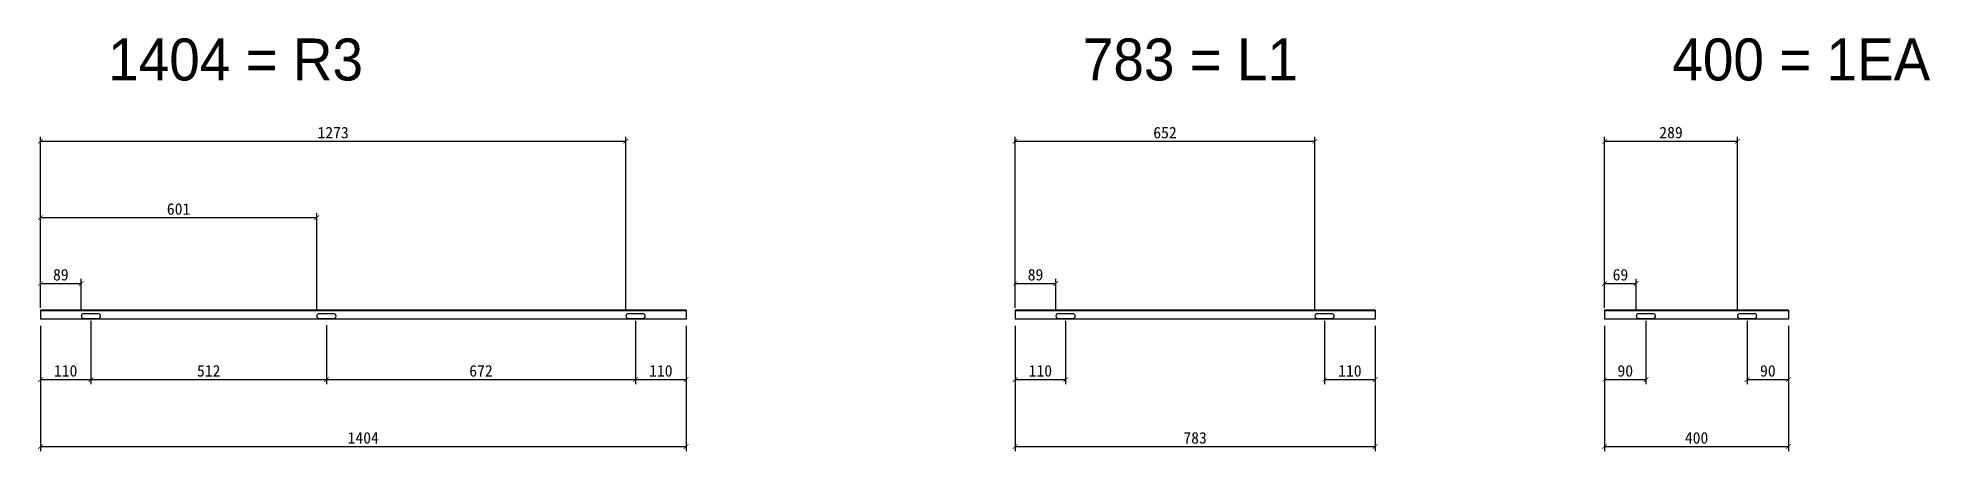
# Model space of a CAD drawing. Header units: millimetres. Extents: x -44117 to 256353, y -2095463 to 65325.
# Drawn here: x 138244 to 142358, y -945501 to -944603 of the extents above; entities that cross this region are included whole.
import ezdxf

# ---------------------------------------------------------------- set-up
doc = ezdxf.new("R2010")
doc.units = ezdxf.units.MM
doc.header["$LTSCALE"] = 10
doc.dimstyles.new('ISO-25', dxfattribs={"dimtxt": 2.5, "dimasz": 2.5, "dimexe": 1, "dimexo": 1, "dimtad": 1, "dimtxsty": 'Standard', "dimblk": 'ARCHTICK', "dimcen": 2.5, "dimadec": 0, "dimazin": 0, "dimtfac": 1, "dimtmove": 0, "dimatfit": 3, "dimfxl": 0, "dimarcsym": 0})

msp = doc.modelspace()

# ---------------------------------------------------------------- texts
at = {"char_height": 91.2356303, "attachment_point": 1}
for s, heights, insert in [('{\\fGulim|b0|i0|c129|p50;1404 = R3}', [-93.90831], (138396.53399, -944604.13314)), ('{\\fGulim|b0|i0|c129|p50;783 = L1}', [-93.78683], (140515.70804, -944604.13314)), ('{\\fGulim|b0|i0|c129|p50;400 = 1EA}', [-94.0298], (141797.4551, -944604.13314))]:
    msp.add_mtext_dynamic_manual_height_columns(s, width=2155.3243433, gutter_width=8.14604, heights=heights, dxfattribs=dict(at, insert=insert))

# ---------------------------------------------------------------- blocks, each defined once
blk = doc.blocks.new('_ArchTick')
at = {"color": 0, "linetype": 'ByBlock', "const_width": 0.15}
blk.add_lwpolyline([(-0.5, -0.5), (0.5, 0.5)], dxfattribs=at)
blk = doc.blocks.new('*D6425')
at = {"color": 0, "lineweight": -2}
for p, q in [((138249.1, -945228.8), (138249.1, -945500.9)), ((139653.1, -945228.8), (139653.1, -945500.9)), ((138249.1, -945490.9), (139653.1, -945490.9))]:
    blk.add_line(p, q, dxfattribs=at)
at = {"layer": 'Defpoints', "color": 0}
for p in [(138249.1, -945213.8), (139653.1, -945213.8), (139653.1, -945490.9)]:
    blk.add_point(p, dxfattribs=at)
at = {"color": 0, "lineweight": -2, "xscale": 10, "yscale": 10, "zscale": 10, "rotation": 180}
blk.add_blockref('_ArchTick', (138249.1, -945490.9), dxfattribs=at)
at = {"color": 0, "lineweight": -2, "xscale": 10, "yscale": 10, "zscale": 10}
blk.add_blockref('_ArchTick', (139653.1, -945490.9), dxfattribs=at)
at = {"color": 0, "insert": (138951.1, -945472.2), "char_height": 25, "attachment_point": 5}
blk.add_mtext('1404', dxfattribs=at)
blk = doc.blocks.new('*D6426')
at = {"color": 0, "lineweight": -2}
for p, q in [((138249.1, -945228.8), (138249.1, -945355.4)), ((138359.1, -945217.4), (138359.1, -945355.4)), ((138249.1, -945345.4), (138359.1, -945345.4))]:
    blk.add_line(p, q, dxfattribs=at)
at = {"layer": 'Defpoints', "color": 0}
for p in [(138249.1, -945213.8), (138359.1, -945202.4), (138359.1, -945345.4)]:
    blk.add_point(p, dxfattribs=at)
at = {"color": 0, "lineweight": -2, "xscale": 10, "yscale": 10, "zscale": 10, "rotation": 180}
blk.add_blockref('_ArchTick', (138249.1, -945345.4), dxfattribs=at)
at = {"color": 0, "lineweight": -2, "xscale": 10, "yscale": 10, "zscale": 10}
blk.add_blockref('_ArchTick', (138359.1, -945345.4), dxfattribs=at)
at = {"color": 0, "insert": (138304.1, -945326.6), "char_height": 25, "attachment_point": 5}
blk.add_mtext('110', dxfattribs=at)
blk = doc.blocks.new('*D6427')
at = {"color": 0, "lineweight": -2}
for p, q in [((139543.1, -945217.4), (139543.1, -945355.4)), ((139653.1, -945228.8), (139653.1, -945355.4)), ((139543.1, -945345.4), (139653.1, -945345.4))]:
    blk.add_line(p, q, dxfattribs=at)
at = {"layer": 'Defpoints', "color": 0}
for p in [(139543.1, -945202.4), (139653.1, -945213.8), (139653.1, -945345.4)]:
    blk.add_point(p, dxfattribs=at)
at = {"color": 0, "lineweight": -2, "xscale": 10, "yscale": 10, "zscale": 10, "rotation": 180}
blk.add_blockref('_ArchTick', (139543.1, -945345.4), dxfattribs=at)
at = {"color": 0, "lineweight": -2, "xscale": 10, "yscale": 10, "zscale": 10}
blk.add_blockref('_ArchTick', (139653.1, -945345.4), dxfattribs=at)
at = {"color": 0, "insert": (139598.1, -945326.6), "char_height": 25, "attachment_point": 5}
blk.add_mtext('110', dxfattribs=at)
blk = doc.blocks.new('*D6428')
at = {"color": 0, "lineweight": -2}
for p, q in [((138249.1, -945181.2), (138249.1, -945126.5)), ((138249.1, -945136.5), (138338.1, -945136.5)), ((138338.1, -945192.4), (138338.1, -945126.5))]:
    blk.add_line(p, q, dxfattribs=at)
at = {"layer": 'Defpoints', "color": 0}
for p in [(138338.1, -945136.5), (138249.1, -945196.2), (138338.1, -945207.4)]:
    blk.add_point(p, dxfattribs=at)
at = {"color": 0, "lineweight": -2, "xscale": 10, "yscale": 10, "zscale": 10, "rotation": 180}
blk.add_blockref('_ArchTick', (138249.1, -945136.5), dxfattribs=at)
at = {"color": 0, "lineweight": -2, "xscale": 10, "yscale": 10, "zscale": 10}
blk.add_blockref('_ArchTick', (138338.1, -945136.5), dxfattribs=at)
at = {"color": 0, "insert": (138293.6, -945117.7), "char_height": 25, "attachment_point": 5}
blk.add_mtext('89', dxfattribs=at)
blk = doc.blocks.new('*D6429')
at = {"color": 0, "lineweight": -2}
for p, q in [((138249.1, -945189.3), (138249.1, -944817.5)), ((139522.1, -945192.4), (139522.1, -944817.5)), ((138249.1, -944827.5), (139522.1, -944827.5))]:
    blk.add_line(p, q, dxfattribs=at)
at = {"layer": 'Defpoints', "color": 0}
for p in [(139522.1, -944827.5), (138249.1, -945204.3), (139522.1, -945207.4)]:
    blk.add_point(p, dxfattribs=at)
at = {"color": 0, "lineweight": -2, "xscale": 10, "yscale": 10, "zscale": 10, "rotation": 180}
blk.add_blockref('_ArchTick', (138249.1, -944827.5), dxfattribs=at)
at = {"color": 0, "lineweight": -2, "xscale": 10, "yscale": 10, "zscale": 10}
blk.add_blockref('_ArchTick', (139522.1, -944827.5), dxfattribs=at)
at = {"color": 0, "insert": (138885.6, -944808.8), "char_height": 25, "attachment_point": 5}
blk.add_mtext('1273', dxfattribs=at)
blk = doc.blocks.new('*D6430')
at = {"color": 0, "lineweight": -2}
for p, q in [((138249.1, -945189.3), (138249.1, -944983.5)), ((138850.1, -945192.4), (138850.1, -944983.5)), ((138249.1, -944993.5), (138850.1, -944993.5))]:
    blk.add_line(p, q, dxfattribs=at)
at = {"layer": 'Defpoints', "color": 0}
for p in [(138850.1, -944993.5), (138249.1, -945204.3), (138850.1, -945207.4)]:
    blk.add_point(p, dxfattribs=at)
at = {"color": 0, "lineweight": -2, "xscale": 10, "yscale": 10, "zscale": 10, "rotation": 180}
blk.add_blockref('_ArchTick', (138249.1, -944993.5), dxfattribs=at)
at = {"color": 0, "lineweight": -2, "xscale": 10, "yscale": 10, "zscale": 10}
blk.add_blockref('_ArchTick', (138850.1, -944993.5), dxfattribs=at)
at = {"color": 0, "insert": (138549.6, -944974.8), "char_height": 25, "attachment_point": 5}
blk.add_mtext('601', dxfattribs=at)
blk = doc.blocks.new('*D6423')
at = {"color": 0, "lineweight": -2}
for p, q in [((138359.1, -945227.4), (138359.1, -945355.4)), ((138871.1, -945227.4), (138871.1, -945355.4)), ((138359.1, -945345.4), (138871.1, -945345.4))]:
    blk.add_line(p, q, dxfattribs=at)
at = {"layer": 'Defpoints', "color": 0}
for p in [(138359.1, -945212.4), (138871.1, -945212.4), (138871.1, -945345.4)]:
    blk.add_point(p, dxfattribs=at)
at = {"color": 0, "lineweight": -2, "xscale": 10, "yscale": 10, "zscale": 10, "rotation": 180}
blk.add_blockref('_ArchTick', (138359.1, -945345.4), dxfattribs=at)
at = {"color": 0, "lineweight": -2, "xscale": 10, "yscale": 10, "zscale": 10}
blk.add_blockref('_ArchTick', (138871.1, -945345.4), dxfattribs=at)
at = {"color": 0, "insert": (138615.1, -945326.6), "char_height": 25, "attachment_point": 5}
blk.add_mtext('512', dxfattribs=at)
blk = doc.blocks.new('*D6424')
at = {"color": 0, "lineweight": -2}
for p, q in [((138871.1, -945227.4), (138871.1, -945355.4)), ((139543.1, -945227.4), (139543.1, -945355.4)), ((138871.1, -945345.4), (139543.1, -945345.4))]:
    blk.add_line(p, q, dxfattribs=at)
at = {"layer": 'Defpoints', "color": 0}
for p in [(138871.1, -945212.4), (139543.1, -945212.4), (139543.1, -945345.4)]:
    blk.add_point(p, dxfattribs=at)
at = {"color": 0, "lineweight": -2, "xscale": 10, "yscale": 10, "zscale": 10, "rotation": 180}
blk.add_blockref('_ArchTick', (138871.1, -945345.4), dxfattribs=at)
at = {"color": 0, "lineweight": -2, "xscale": 10, "yscale": 10, "zscale": 10}
blk.add_blockref('_ArchTick', (139543.1, -945345.4), dxfattribs=at)
at = {"color": 0, "insert": (139207.1, -945326.6), "char_height": 25, "attachment_point": 5}
blk.add_mtext('672', dxfattribs=at)
blk = doc.blocks.new('*D6431')
at = {"color": 0, "lineweight": -2}
for p, q in [((140368.3, -945228.8), (140368.3, -945500.9)), ((141151.3, -945228.8), (141151.3, -945500.9)), ((140368.3, -945490.9), (141151.3, -945490.9))]:
    blk.add_line(p, q, dxfattribs=at)
at = {"layer": 'Defpoints', "color": 0}
for p in [(140368.3, -945213.8), (141151.3, -945213.8), (141151.3, -945490.9)]:
    blk.add_point(p, dxfattribs=at)
at = {"color": 0, "lineweight": -2, "xscale": 10, "yscale": 10, "zscale": 10, "rotation": 180}
blk.add_blockref('_ArchTick', (140368.3, -945490.9), dxfattribs=at)
at = {"color": 0, "lineweight": -2, "xscale": 10, "yscale": 10, "zscale": 10}
blk.add_blockref('_ArchTick', (141151.3, -945490.9), dxfattribs=at)
at = {"color": 0, "insert": (140759.8, -945472.2), "char_height": 25, "attachment_point": 5}
blk.add_mtext('783', dxfattribs=at)
blk = doc.blocks.new('*D6432')
at = {"color": 0, "lineweight": -2}
for p, q in [((140368.3, -945228.8), (140368.3, -945355.4)), ((140478.3, -945217.4), (140478.3, -945355.4)), ((140368.3, -945345.4), (140478.3, -945345.4))]:
    blk.add_line(p, q, dxfattribs=at)
at = {"layer": 'Defpoints', "color": 0}
for p in [(140368.3, -945213.8), (140478.3, -945202.4), (140478.3, -945345.4)]:
    blk.add_point(p, dxfattribs=at)
at = {"color": 0, "lineweight": -2, "xscale": 10, "yscale": 10, "zscale": 10, "rotation": 180}
blk.add_blockref('_ArchTick', (140368.3, -945345.4), dxfattribs=at)
at = {"color": 0, "lineweight": -2, "xscale": 10, "yscale": 10, "zscale": 10}
blk.add_blockref('_ArchTick', (140478.3, -945345.4), dxfattribs=at)
at = {"color": 0, "insert": (140423.3, -945326.6), "char_height": 25, "attachment_point": 5}
blk.add_mtext('110', dxfattribs=at)
blk = doc.blocks.new('*D6433')
at = {"color": 0, "lineweight": -2}
for p, q in [((141041.3, -945217.4), (141041.3, -945355.4)), ((141151.3, -945228.8), (141151.3, -945355.4)), ((141041.3, -945345.4), (141151.3, -945345.4))]:
    blk.add_line(p, q, dxfattribs=at)
at = {"layer": 'Defpoints', "color": 0}
for p in [(141041.3, -945202.4), (141151.3, -945213.8), (141151.3, -945345.4)]:
    blk.add_point(p, dxfattribs=at)
at = {"color": 0, "lineweight": -2, "xscale": 10, "yscale": 10, "zscale": 10, "rotation": 180}
blk.add_blockref('_ArchTick', (141041.3, -945345.4), dxfattribs=at)
at = {"color": 0, "lineweight": -2, "xscale": 10, "yscale": 10, "zscale": 10}
blk.add_blockref('_ArchTick', (141151.3, -945345.4), dxfattribs=at)
at = {"color": 0, "insert": (141096.3, -945326.6), "char_height": 25, "attachment_point": 5}
blk.add_mtext('110', dxfattribs=at)
blk = doc.blocks.new('*D6434')
at = {"color": 0, "lineweight": -2}
for p, q in [((140368.3, -945181.2), (140368.3, -945126.5)), ((140368.3, -945136.5), (140457.3, -945136.5)), ((140457.3, -945192.4), (140457.3, -945126.5))]:
    blk.add_line(p, q, dxfattribs=at)
at = {"layer": 'Defpoints', "color": 0}
for p in [(140457.3, -945136.5), (140368.3, -945196.2), (140457.3, -945207.4)]:
    blk.add_point(p, dxfattribs=at)
at = {"color": 0, "lineweight": -2, "xscale": 10, "yscale": 10, "zscale": 10, "rotation": 180}
blk.add_blockref('_ArchTick', (140368.3, -945136.5), dxfattribs=at)
at = {"color": 0, "lineweight": -2, "xscale": 10, "yscale": 10, "zscale": 10}
blk.add_blockref('_ArchTick', (140457.3, -945136.5), dxfattribs=at)
at = {"color": 0, "insert": (140412.8, -945117.7), "char_height": 25, "attachment_point": 5}
blk.add_mtext('89', dxfattribs=at)
blk = doc.blocks.new('*D6435')
at = {"color": 0, "lineweight": -2}
for p, q in [((140368.3, -945189.3), (140368.3, -944817.5)), ((141020.3, -945192.4), (141020.3, -944817.5)), ((140368.3, -944827.5), (141020.3, -944827.5))]:
    blk.add_line(p, q, dxfattribs=at)
at = {"layer": 'Defpoints', "color": 0}
for p in [(141020.3, -944827.5), (140368.3, -945204.3), (141020.3, -945207.4)]:
    blk.add_point(p, dxfattribs=at)
at = {"color": 0, "lineweight": -2, "xscale": 10, "yscale": 10, "zscale": 10, "rotation": 180}
blk.add_blockref('_ArchTick', (140368.3, -944827.5), dxfattribs=at)
at = {"color": 0, "lineweight": -2, "xscale": 10, "yscale": 10, "zscale": 10}
blk.add_blockref('_ArchTick', (141020.3, -944827.5), dxfattribs=at)
at = {"color": 0, "insert": (140694.3, -944808.8), "char_height": 25, "attachment_point": 5}
blk.add_mtext('652', dxfattribs=at)
blk = doc.blocks.new('*D6436')
at = {"color": 0, "lineweight": -2}
for p, q in [((141650.1, -945228.8), (141650.1, -945500.9)), ((142050.1, -945228.8), (142050.1, -945500.9)), ((141650.1, -945490.9), (142050.1, -945490.9))]:
    blk.add_line(p, q, dxfattribs=at)
at = {"layer": 'Defpoints', "color": 0}
for p in [(141650.1, -945213.8), (142050.1, -945213.8), (142050.1, -945490.9)]:
    blk.add_point(p, dxfattribs=at)
at = {"color": 0, "lineweight": -2, "xscale": 10, "yscale": 10, "zscale": 10, "rotation": 180}
blk.add_blockref('_ArchTick', (141650.1, -945490.9), dxfattribs=at)
at = {"color": 0, "lineweight": -2, "xscale": 10, "yscale": 10, "zscale": 10}
blk.add_blockref('_ArchTick', (142050.1, -945490.9), dxfattribs=at)
at = {"color": 0, "insert": (141850.1, -945472.2), "char_height": 25, "attachment_point": 5}
blk.add_mtext('400', dxfattribs=at)
blk = doc.blocks.new('*D6437')
at = {"color": 0, "lineweight": -2}
for p, q in [((141650.1, -945228.8), (141650.1, -945355.4)), ((141740.1, -945217.4), (141740.1, -945355.4)), ((141650.1, -945345.4), (141740.1, -945345.4))]:
    blk.add_line(p, q, dxfattribs=at)
at = {"layer": 'Defpoints', "color": 0}
for p in [(141650.1, -945213.8), (141740.1, -945202.4), (141740.1, -945345.4)]:
    blk.add_point(p, dxfattribs=at)
at = {"color": 0, "lineweight": -2, "xscale": 10, "yscale": 10, "zscale": 10, "rotation": 180}
blk.add_blockref('_ArchTick', (141650.1, -945345.4), dxfattribs=at)
at = {"color": 0, "lineweight": -2, "xscale": 10, "yscale": 10, "zscale": 10}
blk.add_blockref('_ArchTick', (141740.1, -945345.4), dxfattribs=at)
at = {"color": 0, "insert": (141695.1, -945326.6), "char_height": 25, "attachment_point": 5}
blk.add_mtext('90', dxfattribs=at)
blk = doc.blocks.new('*D6438')
at = {"color": 0, "lineweight": -2}
for p, q in [((141960.1, -945217.4), (141960.1, -945355.4)), ((142050.1, -945228.8), (142050.1, -945355.4)), ((141960.1, -945345.4), (142050.1, -945345.4))]:
    blk.add_line(p, q, dxfattribs=at)
at = {"layer": 'Defpoints', "color": 0}
for p in [(141960.1, -945202.4), (142050.1, -945213.8), (142050.1, -945345.4)]:
    blk.add_point(p, dxfattribs=at)
at = {"color": 0, "lineweight": -2, "xscale": 10, "yscale": 10, "zscale": 10, "rotation": 180}
blk.add_blockref('_ArchTick', (141960.1, -945345.4), dxfattribs=at)
at = {"color": 0, "lineweight": -2, "xscale": 10, "yscale": 10, "zscale": 10}
blk.add_blockref('_ArchTick', (142050.1, -945345.4), dxfattribs=at)
at = {"color": 0, "insert": (142005.1, -945326.6), "char_height": 25, "attachment_point": 5}
blk.add_mtext('90', dxfattribs=at)
blk = doc.blocks.new('*D6439')
at = {"color": 0, "lineweight": -2}
for p, q in [((141650.1, -945181.2), (141650.1, -945126.5)), ((141650.1, -945136.5), (141719.1, -945136.5)), ((141719.1, -945192.4), (141719.1, -945126.5))]:
    blk.add_line(p, q, dxfattribs=at)
at = {"layer": 'Defpoints', "color": 0}
for p in [(141719.1, -945136.5), (141650.1, -945196.2), (141719.1, -945207.4)]:
    blk.add_point(p, dxfattribs=at)
at = {"color": 0, "lineweight": -2, "xscale": 10, "yscale": 10, "zscale": 10, "rotation": 180}
blk.add_blockref('_ArchTick', (141650.1, -945136.5), dxfattribs=at)
at = {"color": 0, "lineweight": -2, "xscale": 10, "yscale": 10, "zscale": 10}
blk.add_blockref('_ArchTick', (141719.1, -945136.5), dxfattribs=at)
at = {"color": 0, "insert": (141684.6, -945117.7), "char_height": 25, "attachment_point": 5}
blk.add_mtext('69', dxfattribs=at)
blk = doc.blocks.new('*D6440')
at = {"color": 0, "lineweight": -2}
for p, q in [((141650.1, -945189.3), (141650.1, -944817.5)), ((141939.1, -945192.4), (141939.1, -944817.5)), ((141650.1, -944827.5), (141939.1, -944827.5))]:
    blk.add_line(p, q, dxfattribs=at)
at = {"layer": 'Defpoints', "color": 0}
for p in [(141939.1, -944827.5), (141650.1, -945204.3), (141939.1, -945207.4)]:
    blk.add_point(p, dxfattribs=at)
at = {"color": 0, "lineweight": -2, "xscale": 10, "yscale": 10, "zscale": 10, "rotation": 180}
blk.add_blockref('_ArchTick', (141650.1, -944827.5), dxfattribs=at)
at = {"color": 0, "lineweight": -2, "xscale": 10, "yscale": 10, "zscale": 10}
blk.add_blockref('_ArchTick', (141939.1, -944827.5), dxfattribs=at)
at = {"color": 0, "insert": (141794.6, -944808.8), "char_height": 25, "attachment_point": 5}
blk.add_mtext('289', dxfattribs=at)

# ---------------------------------------------------------------- dimensions: what is measured, and where the dimension line sits
for base, p1, p2, picture, middle in [((139522.13468, -944827.52437), (138249.13449, -945204.28576), (139522.13468, -945207.38576), '*D6429', (138885.63458, -944808.77437)), ((141020.30873, -944827.52437), (140368.30853, -945204.28576), (141020.30873, -945207.38576), '*D6435', (140694.30863, -944808.77437)), ((141939.05579, -944827.52437), (141650.05559, -945204.28576), (141939.05579, -945207.38576), '*D6440', (141794.55569, -944808.77437)), ((138850.13468, -944993.50353), (138249.13449, -945204.28576), (138850.13468, -945207.38576), '*D6430', (138549.63458, -944974.75353)), ((138338.13468, -945136.45305), (138249.13449, -945196.18576), (138338.13468, -945207.38576), '*D6428', (138293.63458, -945117.70305)), ((140457.30873, -945136.45305), (140368.30853, -945196.18576), (140457.30873, -945207.38576), '*D6434', (140412.80863, -945117.70305)), ((141719.05579, -945136.45305), (141650.05559, -945196.18576), (141719.05579, -945207.38576), '*D6439', (141684.55569, -945117.70305)), ((138359.13468, -945345.37535), (138249.13449, -945213.78576), (138359.13468, -945202.38576), '*D6426', (138304.13458, -945326.62535)), ((138871.13468, -945345.37535), (138359.13468, -945212.38576), (138871.13468, -945212.38576), '*D6423', (138615.13468, -945326.62535)), ((139543.13468, -945345.37535), (138871.13468, -945212.38576), (139543.13468, -945212.38576), '*D6424', (139207.13468, -945326.62535)), ((139653.13928, -945345.37535), (139543.13468, -945202.38576), (139653.13928, -945213.78576), '*D6427', (139598.13698, -945326.62535)), ((140478.30873, -945345.37535), (140368.30853, -945213.78576), (140478.30873, -945202.38576), '*D6432', (140423.30863, -945326.62535)), ((141151.31332, -945345.37535), (141041.30873, -945202.38576), (141151.31332, -945213.78576), '*D6433', (141096.31103, -945326.62535)), ((141740.05579, -945345.37535), (141650.05559, -945213.78576), (141740.05579, -945202.38576), '*D6437', (141695.05569, -945326.62535)), ((142050.06038, -945345.37535), (141960.05579, -945202.38576), (142050.06038, -945213.78576), '*D6438', (142005.05808, -945326.62535))]:
    dim = msp.add_linear_dim(base=base, p1=p1, p2=p2, dimstyle='ISO-25', override={"dimscale": 10, "dimasz": 1, "dimexo": 1.5})
    dim.commit()
    dim.dimension.update_dxf_attribs({"geometry": picture, "text_midpoint": middle})
for base, p1, p2, picture, middle in [((139653.13928, -945490.90878), (138249.13449, -945213.78576), (139653.13928, -945213.78576), '*D6425', (138951.13688, -945490.90878)), ((141151.31332, -945490.90878), (140368.30853, -945213.78576), (141151.31332, -945213.78576), '*D6431', (140759.81093, -945490.90878)), ((142050.06038, -945490.90878), (141650.05559, -945213.78576), (142050.06038, -945213.78576), '*D6436', (141850.05798, -945490.90878))]:
    dim = msp.add_linear_dim(base=base, p1=p1, p2=p2, dimstyle='ISO-25', override={"dimscale": 10, "dimasz": 1, "dimexo": 1.5})
    dim.commit()
    dim.dimension.update_dxf_attribs({"geometry": picture, "text_midpoint": middle, "dimtype": 160})

# ---------------------------------------------------------------- linework, layer by layer
at = {"linetype": 'Continuous'}
for p, q in [((139653.13928, -945194.78576), (138249.13449, -945194.78576)), ((139653.13928, -945196.18576), (138249.13449, -945196.18576)), ((139653.13928, -945213.78576), (138249.13449, -945213.78576)), ((141151.31332, -945194.78576), (140368.30853, -945194.78576)), ((141151.31332, -945196.18576), (140368.30853, -945196.18576)), ((141151.31332, -945213.78576), (140368.30853, -945213.78576)), ((142050.06038, -945194.78576), (141650.05559, -945194.78576)), ((142050.06038, -945196.18576), (141650.05559, -945196.18576)), ((142050.06038, -945213.78576), (141650.05559, -945213.78576))]:
    msp.add_line(p, q, dxfattribs=at)
for p, q in [((138249.13449, -945194.78576), (138249.13449, -945213.78576)), ((139653.13928, -945194.78576), (139653.13928, -945213.78576)), ((140368.30853, -945194.78576), (140368.30853, -945213.78576)), ((141151.31332, -945194.78576), (141151.31332, -945213.78576)), ((141650.05559, -945194.78576), (141650.05559, -945213.78576)), ((142050.06038, -945194.78576), (142050.06038, -945213.78576))]:
    msp.add_line(p, q)
at = {"color": 2, "linetype": 'Continuous'}
for points in [[(138338.13468, -945207.38576), (138338.13468, -945207.38576, 0.4142135624), (138343.13468, -945212.38576), (138375.13468, -945212.38576, 0.4142135624), (138380.13468, -945207.38576), (138380.13468, -945207.38576, 0.4142135624), (138375.13468, -945202.38576), (138343.13468, -945202.38576, 0.4142135624)], [(138850.13468, -945207.38576), (138850.13468, -945207.38576, 0.4142135624), (138855.13468, -945212.38576), (138887.13468, -945212.38576, 0.4142135624), (138892.13468, -945207.38576), (138892.13468, -945207.38576, 0.4142135624), (138887.13468, -945202.38576), (138855.13468, -945202.38576, 0.4142135624)], [(139522.13468, -945207.38576), (139522.13468, -945207.38576, 0.4142135624), (139527.13468, -945212.38576), (139559.13468, -945212.38576, 0.4142135624), (139564.13468, -945207.38576), (139564.13468, -945207.38576, 0.4142135624), (139559.13468, -945202.38576), (139527.13468, -945202.38576, 0.4142135624)], [(140457.30873, -945207.38576), (140457.30873, -945207.38576, 0.4142135624), (140462.30873, -945212.38576), (140494.30873, -945212.38576, 0.4142135624), (140499.30873, -945207.38576), (140499.30873, -945207.38576, 0.4142135624), (140494.30873, -945202.38576), (140462.30873, -945202.38576, 0.4142135624)], [(141020.30873, -945207.38576), (141020.30873, -945207.38576, 0.4142135624), (141025.30873, -945212.38576), (141057.30873, -945212.38576, 0.4142135624), (141062.30873, -945207.38576), (141062.30873, -945207.38576, 0.4142135624), (141057.30873, -945202.38576), (141025.30873, -945202.38576, 0.4142135624)], [(141719.05579, -945207.38576), (141719.05579, -945207.38576, 0.4142135624), (141724.05579, -945212.38576), (141756.05579, -945212.38576, 0.4142135624), (141761.05579, -945207.38576), (141761.05579, -945207.38576, 0.4142135624), (141756.05579, -945202.38576), (141724.05579, -945202.38576, 0.4142135624)], [(141939.05579, -945207.38576), (141939.05579, -945207.38576, 0.4142135624), (141944.05579, -945212.38576), (141976.05579, -945212.38576, 0.4142135624), (141981.05579, -945207.38576), (141981.05579, -945207.38576, 0.4142135624), (141976.05579, -945202.38576), (141944.05579, -945202.38576, 0.4142135624)]]:
    msp.add_lwpolyline(points, format="xyb", close=True, dxfattribs=at)

msp.set_redraw_order([(e.dxf.handle, doc.entitydb.next_handle()) for e in msp.query("TEXT MTEXT ATTDEF DIMENSION ARC_DIMENSION")])  # texts and dimensions are drawn at this point

doc.saveas('drawing.dxf')
